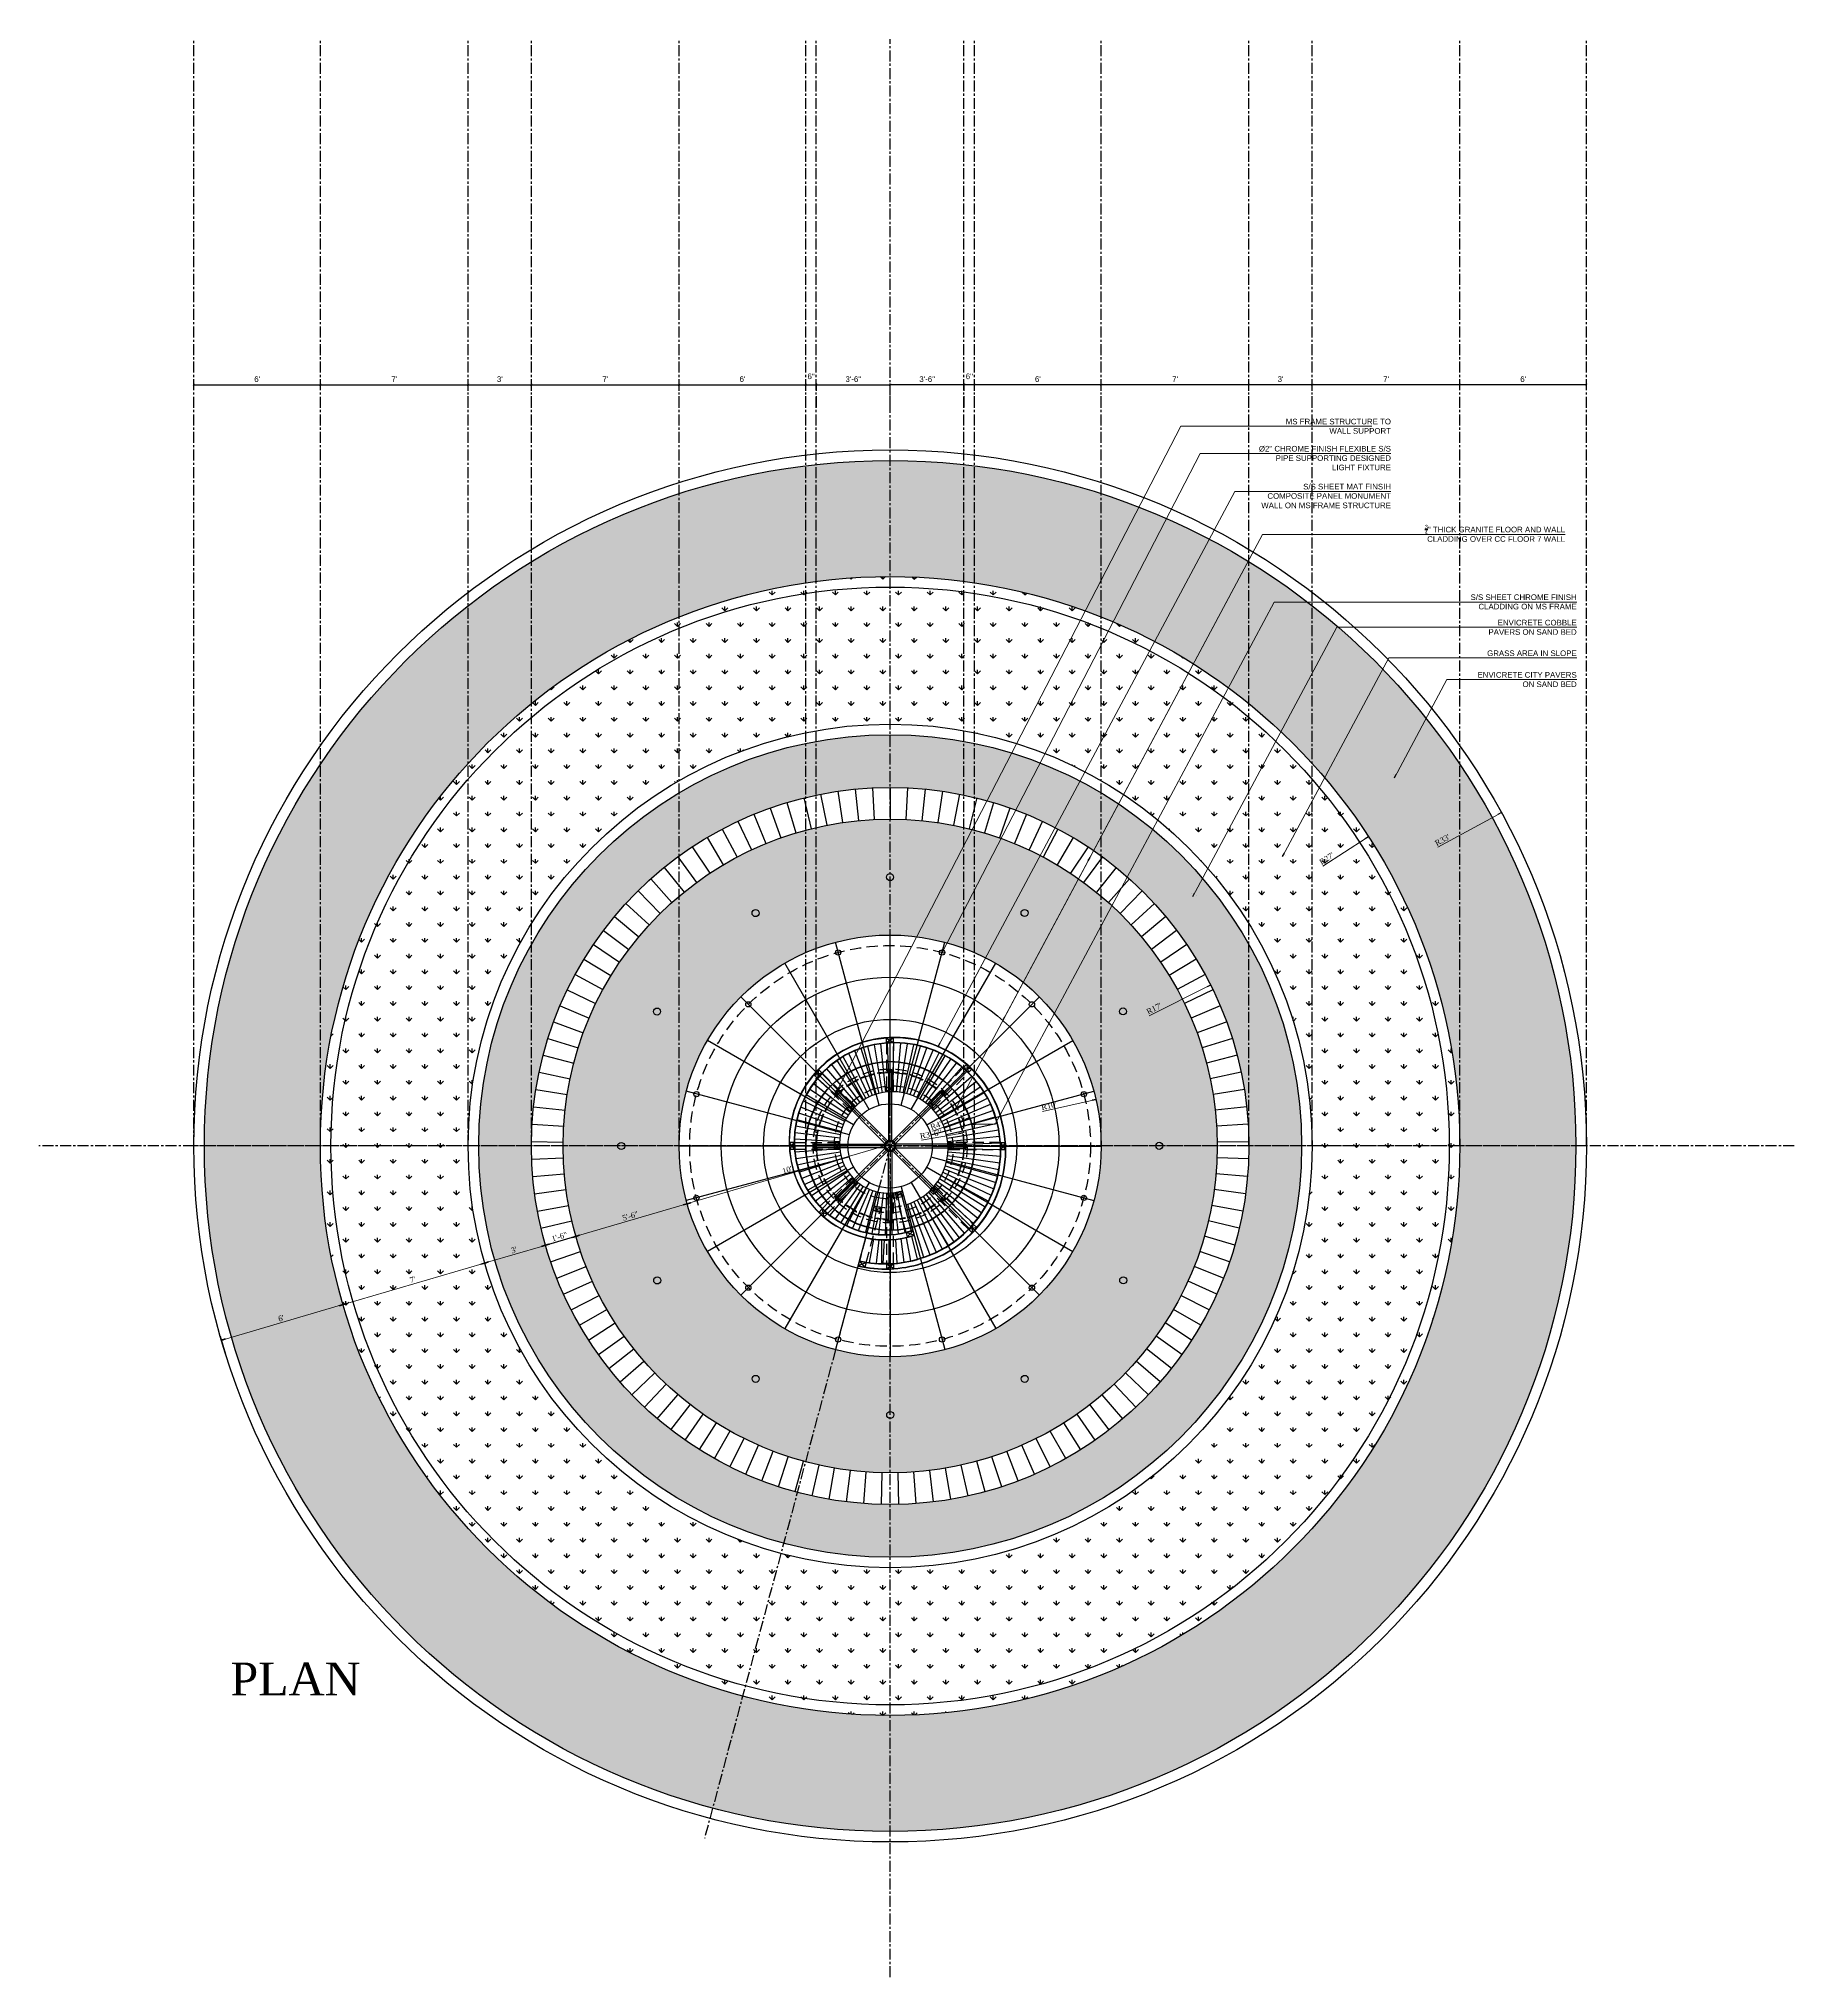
# Model space of a CAD drawing. Header units: inches. Extents: x 50027 to 54188, y -4291 to 1318.
# Drawn here: x 51325 to 52324, y -1514 to -411 of the extents above; entities that cross this region are included whole.
import ezdxf

# ---------------------------------------------------------------- set-up
doc = ezdxf.new("R2010")
doc.units = ezdxf.units.IN
for name, pattern in [('CENTER', [2, 1.25, -0.25, 0.25, -0.25]), ('HIDDEN', [9.525, 6.35, -3.175]), ('HIDDEN2', [4.7625, 3.175, -1.5875])]:
    doc.linetypes.add(name, pattern=pattern)
for name, color, linetype, lineweight in [('05--TEXT-3', 3, 'Continuous', 35), ('06--LINE-4', 4, 'Continuous', 40), ('07--DIM-2', 2, 'Continuous', 25)]:
    doc.layers.add(name, color=color, linetype=linetype, lineweight=lineweight)
for name, color, linetype in [('06--LINE-1 HID', 2, 'HIDDEN'), ('06--LINE-2', 2, 'Continuous'), ('06--LINE-3', 3, 'Continuous'), ('F--BLOCKWALL-1', 2, 'Continuous'), ('pavers', 6, 'Continuous'), ('ROAD CL', 251, 'CENTER'), ('WALL HATCH EXIST', 253, 'Continuous'), ('water hatch', 121, 'Continuous')]:
    doc.layers.add(name, color=color, linetype=linetype)
doc.styles.add('3-16', font='arial.ttf')
doc.styles.add('STYLE2', font='times.ttf')
doc.styles.add('TIME NEW', font='times.ttf')
doc.dimstyles.new('3-8 LEADER', dxfattribs={"dimscale": 0.4, "dimtxt": 8, "dimasz": 4, "dimexe": 6, "dimexo": 6, "dimgap": 0, "dimtad": 0, "dimdec": 0, "dimzin": 12, "dimdsep": 46, "dimlunit": 4, "dimtxsty": 'TIME NEW', "dimblk": 'DIM AERO', "dimcen": 0, "dimdle": 20, "dimclrd": 1, "dimclre": 9, "dimclrt": 2, "dimadec": 0, "dimazin": 0, "dimtfac": 1, "dimtdec": 0, "dimtofl": 0, "dimtmove": 1, "dimatfit": 3, "dimldrblk": 'DIM AERO', "dimfxl": 1, "dimtvp": 0.75, "dimtolj": 1, "dimtzin": 12, "dimlwd": 18, "dimlwe": 18, "dimarcsym": 1})
doc.dimstyles.new('Copy of 3-8', dxfattribs={"dimscale": 0.4, "dimtxt": 8, "dimasz": 3, "dimexe": 2, "dimexo": 2, "dimgap": 4, "dimtad": 1, "dimdec": 4, "dimzin": 0, "dimdsep": 46, "dimlunit": 4, "dimtxsty": '3-16', "dimblk": 'ARCHTICK', "dimcen": 12, "dimclrd": 1, "dimclre": 252, "dimclrt": 2, "dimadec": 3, "dimazin": 0, "dimtfac": 1, "dimtdec": 4, "dimtofl": 0, "dimtmove": 2, "dimatfit": 3, "dimldrblk": 'AERO', "dimfxl": 0.18, "dimtolj": 1, "dimtzin": 0, "dimarcsym": 1})

# ---------------------------------------------------------------- blocks, each defined once
blk = doc.blocks.new('*U13')
at = {"layer": '06--LINE-3'}
blk.add_circle((0, 0), 1.5, dxfattribs=at)
blk = doc.blocks.new('*U14')
at = {"color": 0, "linetype": 'ByBlock', "lineweight": -2, "transparency": 16777216}
for p, rotation in [((51780, -930.8), 210), ((51839.1, -930.8), 180), ((51728.9, -960.3), 240), ((51890.2, -960.3), 150), ((51699.4, -1011.4), 269.9999999999999), ((51919.7, -1011.4), 120), ((51699.4, -1070.4), 299.9999999999999), ((51919.7, -1070.4), 90), ((51728.9, -1121.5), 330.0000000000001), ((51890.2, -1121.5), 59.99999999999999), ((51839.1, -1151), 30.00000000000001)]:
    blk.add_blockref('*U13', p, dxfattribs=dict(at, rotation=rotation))
blk.add_blockref('*U13', (51780, -1151), dxfattribs=at)
blk = doc.blocks.new('*U15')
at = {"layer": 'WALL HATCH EXIST'}
blk.add_line((204, 186), (186, 186), dxfattribs=at)
blk = doc.blocks.new('*U16')
at = {"color": 0, "linetype": 'ByBlock', "lineweight": -2, "transparency": 16777216}
for p, rotation in [((51994.7, -1022.8), 95.58139534883705), ((51995.3, -1031.8), 92.79069767441852), ((51995.6, -1040.9), 90), ((51995.3, -1049.9), 87.20930232556172), ((51994.7, -1059), 84.4186046511432), ((51984.8, -978.7), 109.5348837209295), ((51987.7, -987.3), 106.744186046511), ((51990.1, -996), 103.9534883720925), ((51992, -1004.9), 101.1627906976741), ((51993.6, -1013.8), 98.37209302325573), ((51993.6, -1068), 81.62790697672455), ((51992, -1076.9), 78.83720930230602), ((51990.1, -1085.7), 76.0465116278875), ((51987.7, -1094.5), 73.25581395346899), ((51984.8, -1103.1), 70.46511627905046), ((51978, -961.9), 115.1162790697664), ((51981.6, -970.2), 112.3255813953479), ((51981.6, -1111.5), 67.67441860463195), ((51978, -1119.8), 64.88372093021341), ((51964.7, -938.2), 123.4883720930219), ((51969.5, -945.9), 120.6976744186035), ((51973.9, -953.8), 117.906976744185), ((51973.9, -1127.9), 62.0930232557949), ((51969.5, -1135.8), 59.30232558137651), ((51964.7, -1143.5), 56.511627906958), ((51959.5, -930.8), 126.2790697674401), ((51959.5, -1150.9), 53.7209302325396), ((51948.1, -916.7), 131.8604651162775), ((51954, -923.6), 129.0697674418588), ((51954, -1158.1), 50.93023255812121), ((51948.1, -1165), 48.13953488370282), ((51935.4, -903.9), 137.4418604651146), ((51941.9, -910.2), 134.6511627906961), ((51941.9, -1171.6), 45.3488372092843), ((51935.4, -1177.9), 42.55813953486577), ((51928.5, -897.9), 140.2325581395329), ((51928.5, -1183.8), 39.76744186044725), ((51914.1, -887), 145.8139534883695), ((51921.4, -892.3), 143.0232558139511), ((51921.4, -1189.5), 36.97674418602872), ((51914.1, -1194.7), 34.18604651161046), ((51906.4, -882.1), 148.604651162788), ((51906.4, -1199.6), 31.39534883719194), ((51898.6, -877.6), 151.3953488372065), ((51898.6, -1204.2), 28.60465116277344), ((51890.5, -873.4), 154.1860465116251), ((51890.5, -1208.3), 25.81395348835503), ((51873.9, -866.3), 159.7674418604621), ((51882.3, -869.7), 156.9767441860436), ((51882.3, -1212.1), 23.02325581393653), ((51873.9, -1215.4), 20.23255813951798), ((51865.3, -863.4), 162.5581395348804), ((51865.3, -1218.3), 17.44186046509944), ((51856.6, -860.9), 165.3488372092988), ((51856.6, -1220.8), 14.65116279068109), ((51847.8, -858.8), 168.1395348837174), ((51847.8, -1222.9), 11.86046511626255), ((51838.9, -857.2), 170.9302325581359), ((51838.9, -1224.5), 9.069767441844125), ((51829.9, -856), 173.7209302325544), ((51829.9, -1225.8), 6.279069767425932), ((51820.9, -855.2), 176.5116279069728), ((51820.9, -1226.5), 3.488372093007519), ((51811.8, -854.9), 179.3023255813908), ((51802.8, -855), 182.093023255809), ((51802.8, -1226.7), 357.9069767441711), ((51811.8, -1226.9), 0.6976744185883501), ((51793.7, -855.5), 184.8837209302276), ((51793.7, -1226.2), 355.1162790697526), ((51784.7, -856.5), 187.674418604646), ((51784.7, -1225.2), 352.3255813953342), ((51775.8, -858), 190.4651162790646), ((51775.8, -1223.8), 349.534883720916), ((51766.9, -859.8), 193.2558139534832), ((51766.9, -1221.9), 346.7441860464977), ((51758.1, -862.1), 196.0465116279017), ((51749.5, -864.8), 198.8372093023199), ((51749.5, -1216.9), 341.1627906976613), ((51758.1, -1219.6), 343.9534883720796), ((51741, -868), 201.6279069767384), ((51741, -1213.8), 338.3720930232428), ((51732.7, -871.5), 204.4186046511568), ((51732.7, -1210.2), 335.5813953488243), ((51724.5, -875.5), 207.2093023255754), ((51716.6, -879.8), 209.9999999999939), ((51716.6, -1202), 329.9999999999872), ((51724.5, -1206.3), 332.7906976744058), ((51708.8, -884.5), 212.7906976744124), ((51708.8, -1197.2), 327.2093023255687), ((51701.3, -889.6), 215.5813953488308), ((51694.1, -895), 218.3720930232492), ((51694.1, -1186.7), 321.6279069767317), ((51701.3, -1192.1), 324.4186046511502), ((51687.1, -900.8), 221.1627906976677), ((51687.1, -1180.9), 318.8372093023135), ((51680.5, -907), 223.9534883720864), ((51674.1, -913.4), 226.7441860465048), ((51674.1, -1168.3), 313.2558139534764), ((51680.5, -1174.8), 316.046511627895), ((51668, -920.2), 229.5348837209233), ((51662.3, -927.2), 232.3255813953418), ((51662.3, -1154.5), 307.6744186046394), ((51668, -1161.6), 310.4651162790578), ((51657, -934.5), 235.1162790697603), ((51652, -942), 237.9069767441789), ((51652, -1139.7), 302.0930232558022), ((51657, -1147.2), 304.8837209302207), ((51647.4, -949.8), 240.6976744185974), ((51643.1, -957.8), 243.4883720930158), ((51639.3, -966), 246.2790697674339), ((51639.3, -1115.7), 293.7209302325472), ((51643.1, -1123.9), 296.5116279069655), ((51647.4, -1131.9), 299.3023255813838), ((51635.8, -974.4), 249.0697674418521), ((51632.8, -983), 251.8604651162707), ((51630.2, -991.6), 254.6511627906891), ((51628, -1000.4), 257.4418604651075), ((51626.2, -1009.3), 260.2325581395261), ((51626.2, -1072.4), 279.7674418604545), ((51628, -1081.3), 282.5581395348731), ((51630.2, -1090.1), 285.3488372092916), ((51632.8, -1098.8), 288.1395348837101), ((51635.8, -1107.3), 290.9302325581286), ((51624.9, -1018.3), 263.0232558139446), ((51624, -1027.3), 265.8139534883629), ((51623.6, -1036.3), 268.6046511627812), ((51623.6, -1045.4), 271.3953488371994), ((51624, -1054.4), 274.1860465116176), ((51624.9, -1063.5), 276.976744186036)]:
    blk.add_blockref('*U15', p, dxfattribs=dict(at, rotation=rotation))
blk = doc.blocks.new('_ArchTick')
at = {"color": 0, "const_width": 0.15}
blk.add_lwpolyline([(-0.5, -0.5), (0.5, 0.5)], dxfattribs=at)
blk = doc.blocks.new('*D89')
at = {"layer": '07--DIM-2', "color": 252, "linetype": 'HIDDEN', "lineweight": -2, "transparency": 16777216}
for p, q in [((51413.6, -609.2), (51413.6, -607)), ((51485.6, -609.2), (51485.6, -607))]:
    blk.add_line(p, q, dxfattribs=at)
at = {"layer": '07--DIM-2', "color": 1, "lineweight": -2, "transparency": 16777216}
blk.add_line((51413.6, -607.8), (51485.6, -607.8), dxfattribs=at)
at = {"layer": 'Defpoints', "color": 0, "transparency": 16777216}
for p in [(51413.6, -610), (51485.6, -607.8), (51485.6, -610)]:
    blk.add_point(p, dxfattribs=at)
at = {"layer": '07--DIM-2', "color": 1, "lineweight": -2, "transparency": 16777216, "xscale": 1.2, "yscale": 1.2, "zscale": 1.2, "rotation": 180}
blk.add_blockref('_ArchTick', (51413.6, -607.8), dxfattribs=at)
at = {"layer": '07--DIM-2', "color": 1, "lineweight": -2, "transparency": 16777216, "xscale": 1.2, "yscale": 1.2, "zscale": 1.2}
blk.add_blockref('_ArchTick', (51485.6, -607.8), dxfattribs=at)
at = {"layer": '07--DIM-2', "color": 2, "transparency": 16777216, "insert": (51449.6, -604.6), "char_height": 3.2, "attachment_point": 5, "style": '3-16'}
blk.add_mtext("\\A1;6'", dxfattribs=at)
blk = doc.blocks.new('AERO')
blk.add_line((0, 0), (-1, 0))
blk.add_lwpolyline([(-0.71, 0.71), (0, 0), (-0.71, -0.71)])
blk = doc.blocks.new('*D90')
at = {"layer": '07--DIM-2', "color": 252, "linetype": 'HIDDEN', "lineweight": -2, "transparency": 16777216}
for p, q in [((51485.6, -609.2), (51485.6, -607)), ((51569.6, -620.7), (51569.6, -607))]:
    blk.add_line(p, q, dxfattribs=at)
at = {"layer": '07--DIM-2', "color": 1, "lineweight": -2, "transparency": 16777216}
blk.add_line((51485.6, -607.8), (51569.6, -607.8), dxfattribs=at)
at = {"layer": 'Defpoints', "color": 0, "transparency": 16777216}
for p in [(51485.6, -610), (51569.6, -607.8), (51569.6, -621.5)]:
    blk.add_point(p, dxfattribs=at)
at = {"layer": '07--DIM-2', "color": 1, "lineweight": -2, "transparency": 16777216, "xscale": 1.2, "yscale": 1.2, "zscale": 1.2, "rotation": 180}
blk.add_blockref('_ArchTick', (51485.6, -607.8), dxfattribs=at)
at = {"layer": '07--DIM-2', "color": 1, "lineweight": -2, "transparency": 16777216, "xscale": 1.2, "yscale": 1.2, "zscale": 1.2}
blk.add_blockref('_ArchTick', (51569.6, -607.8), dxfattribs=at)
at = {"layer": '07--DIM-2', "color": 2, "transparency": 16777216, "insert": (51527.6, -604.6), "char_height": 3.2, "attachment_point": 5, "style": '3-16'}
blk.add_mtext("\\A1;7'", dxfattribs=at)
blk = doc.blocks.new('*D91')
at = {"layer": '07--DIM-2', "color": 252, "linetype": 'HIDDEN', "lineweight": -2, "transparency": 16777216}
for p, q in [((51569.6, -620.7), (51569.6, -607)), ((51605.6, -620.7), (51605.6, -607))]:
    blk.add_line(p, q, dxfattribs=at)
at = {"layer": '07--DIM-2', "color": 1, "lineweight": -2, "transparency": 16777216}
blk.add_line((51569.6, -607.8), (51605.6, -607.8), dxfattribs=at)
at = {"layer": 'Defpoints', "color": 0, "transparency": 16777216}
for p in [(51605.6, -607.8), (51569.6, -621.5), (51605.6, -621.5)]:
    blk.add_point(p, dxfattribs=at)
at = {"layer": '07--DIM-2', "color": 1, "lineweight": -2, "transparency": 16777216, "xscale": 1.2, "yscale": 1.2, "zscale": 1.2, "rotation": 180}
blk.add_blockref('_ArchTick', (51569.6, -607.8), dxfattribs=at)
at = {"layer": '07--DIM-2', "color": 1, "lineweight": -2, "transparency": 16777216, "xscale": 1.2, "yscale": 1.2, "zscale": 1.2}
blk.add_blockref('_ArchTick', (51605.6, -607.8), dxfattribs=at)
at = {"layer": '07--DIM-2', "color": 2, "transparency": 16777216, "insert": (51587.6, -604.6), "char_height": 3.2, "attachment_point": 5, "style": '3-16'}
blk.add_mtext("\\A1;3'", dxfattribs=at)
blk = doc.blocks.new('*D92')
at = {"layer": '07--DIM-2', "color": 252, "linetype": 'HIDDEN', "lineweight": -2, "transparency": 16777216}
for p, q in [((51605.6, -620.7), (51605.6, -607)), ((51689.6, -620.7), (51689.6, -607))]:
    blk.add_line(p, q, dxfattribs=at)
at = {"layer": '07--DIM-2', "color": 1, "lineweight": -2, "transparency": 16777216}
blk.add_line((51605.6, -607.8), (51689.6, -607.8), dxfattribs=at)
at = {"layer": 'Defpoints', "color": 0, "transparency": 16777216}
for p in [(51689.6, -607.8), (51605.6, -621.5), (51689.6, -621.5)]:
    blk.add_point(p, dxfattribs=at)
at = {"layer": '07--DIM-2', "color": 1, "lineweight": -2, "transparency": 16777216, "xscale": 1.2, "yscale": 1.2, "zscale": 1.2, "rotation": 180}
blk.add_blockref('_ArchTick', (51605.6, -607.8), dxfattribs=at)
at = {"layer": '07--DIM-2', "color": 1, "lineweight": -2, "transparency": 16777216, "xscale": 1.2, "yscale": 1.2, "zscale": 1.2}
blk.add_blockref('_ArchTick', (51689.6, -607.8), dxfattribs=at)
at = {"layer": '07--DIM-2', "color": 2, "transparency": 16777216, "insert": (51647.6, -604.6), "char_height": 3.2, "attachment_point": 5, "style": '3-16'}
blk.add_mtext("\\A1;7'", dxfattribs=at)
blk = doc.blocks.new('*D93')
at = {"layer": '07--DIM-2', "color": 252, "linetype": 'HIDDEN', "lineweight": -2, "transparency": 16777216}
for p, q in [((51689.6, -620.7), (51689.6, -607)), ((51761.6, -620.7), (51761.6, -607))]:
    blk.add_line(p, q, dxfattribs=at)
at = {"layer": '07--DIM-2', "color": 1, "lineweight": -2, "transparency": 16777216}
blk.add_line((51689.6, -607.8), (51761.6, -607.8), dxfattribs=at)
at = {"layer": 'Defpoints', "color": 0, "transparency": 16777216}
for p in [(51761.6, -607.8), (51689.6, -621.5), (51761.6, -621.5)]:
    blk.add_point(p, dxfattribs=at)
at = {"layer": '07--DIM-2', "color": 1, "lineweight": -2, "transparency": 16777216, "xscale": 1.2, "yscale": 1.2, "zscale": 1.2, "rotation": 180}
blk.add_blockref('_ArchTick', (51689.6, -607.8), dxfattribs=at)
at = {"layer": '07--DIM-2', "color": 1, "lineweight": -2, "transparency": 16777216, "xscale": 1.2, "yscale": 1.2, "zscale": 1.2}
blk.add_blockref('_ArchTick', (51761.6, -607.8), dxfattribs=at)
at = {"layer": '07--DIM-2', "color": 2, "transparency": 16777216, "insert": (51725.6, -604.6), "char_height": 3.2, "attachment_point": 5, "style": '3-16'}
blk.add_mtext("\\A1;6'", dxfattribs=at)
blk = doc.blocks.new('*D80')
at = {"layer": '07--DIM-2', "color": 252, "linetype": 'HIDDEN', "lineweight": -2, "transparency": 16777216}
for p, q in [((51761.6, -620.7), (51761.6, -607)), ((51767.6, -620.7), (51767.6, -607))]:
    blk.add_line(p, q, dxfattribs=at)
at = {"layer": '07--DIM-2', "color": 1, "lineweight": -2, "transparency": 16777216}
blk.add_line((51761.6, -607.8), (51767.6, -607.8), dxfattribs=at)
at = {"layer": 'Defpoints', "color": 0, "transparency": 16777216}
for p in [(51767.6, -607.8), (51761.6, -621.5), (51767.6, -621.5)]:
    blk.add_point(p, dxfattribs=at)
at = {"layer": '07--DIM-2', "color": 1, "lineweight": -2, "transparency": 16777216, "xscale": 1.2, "yscale": 1.2, "zscale": 1.2, "rotation": 180}
blk.add_blockref('_ArchTick', (51761.6, -607.8), dxfattribs=at)
at = {"layer": '07--DIM-2', "color": 1, "lineweight": -2, "transparency": 16777216, "xscale": 1.2, "yscale": 1.2, "zscale": 1.2}
blk.add_blockref('_ArchTick', (51767.6, -607.8), dxfattribs=at)
at = {"layer": '07--DIM-2', "color": 2, "transparency": 16777216, "insert": (51764.6, -603), "char_height": 3.2, "attachment_point": 5, "style": '3-16'}
blk.add_mtext('\\A1;6"', dxfattribs=at)
blk = doc.blocks.new('*D81')
at = {"layer": '07--DIM-2', "color": 252, "linetype": 'HIDDEN', "lineweight": -2, "transparency": 16777216}
for p, q in [((51767.6, -620.7), (51767.6, -607)), ((51809.6, -620.7), (51809.6, -607))]:
    blk.add_line(p, q, dxfattribs=at)
at = {"layer": '07--DIM-2', "color": 1, "lineweight": -2, "transparency": 16777216}
blk.add_line((51767.6, -607.8), (51809.6, -607.8), dxfattribs=at)
at = {"layer": 'Defpoints', "color": 0, "transparency": 16777216}
for p in [(51809.6, -607.8), (51767.6, -621.5), (51809.6, -621.5)]:
    blk.add_point(p, dxfattribs=at)
at = {"layer": '07--DIM-2', "color": 1, "lineweight": -2, "transparency": 16777216, "xscale": 1.2, "yscale": 1.2, "zscale": 1.2, "rotation": 180}
blk.add_blockref('_ArchTick', (51767.6, -607.8), dxfattribs=at)
at = {"layer": '07--DIM-2', "color": 1, "lineweight": -2, "transparency": 16777216, "xscale": 1.2, "yscale": 1.2, "zscale": 1.2}
blk.add_blockref('_ArchTick', (51809.6, -607.8), dxfattribs=at)
at = {"layer": '07--DIM-2', "color": 2, "transparency": 16777216, "insert": (51788.6, -604.6), "char_height": 3.2, "attachment_point": 5, "style": '3-16'}
blk.add_mtext('\\A1;3\'-6"', dxfattribs=at)
blk = doc.blocks.new('*D82')
at = {"layer": '07--DIM-2', "color": 252, "linetype": 'HIDDEN', "lineweight": -2, "transparency": 16777216}
for p, q in [((52133.6, -609.2), (52133.6, -607)), ((52205.6, -609.2), (52205.6, -607))]:
    blk.add_line(p, q, dxfattribs=at)
at = {"layer": '07--DIM-2', "color": 1, "lineweight": -2, "transparency": 16777216}
blk.add_line((52205.6, -607.8), (52133.6, -607.8), dxfattribs=at)
at = {"layer": 'Defpoints', "color": 0, "transparency": 16777216}
for p in [(52133.6, -607.8), (52133.6, -610), (52205.6, -610)]:
    blk.add_point(p, dxfattribs=at)
at = {"layer": '07--DIM-2', "color": 1, "lineweight": -2, "transparency": 16777216, "xscale": 1.2, "yscale": 1.2, "zscale": 1.2, "rotation": 180}
blk.add_blockref('_ArchTick', (52133.6, -607.8), dxfattribs=at)
at = {"layer": '07--DIM-2', "color": 1, "lineweight": -2, "transparency": 16777216, "xscale": 1.2, "yscale": 1.2, "zscale": 1.2}
blk.add_blockref('_ArchTick', (52205.6, -607.8), dxfattribs=at)
at = {"layer": '07--DIM-2', "color": 2, "transparency": 16777216, "insert": (52169.6, -604.6), "char_height": 3.2, "attachment_point": 5, "style": '3-16'}
blk.add_mtext("\\A1;6'", dxfattribs=at)
blk = doc.blocks.new('*D83')
at = {"layer": '07--DIM-2', "color": 252, "linetype": 'HIDDEN', "lineweight": -2, "transparency": 16777216}
for p, q in [((52049.6, -620.7), (52049.6, -607)), ((52133.6, -609.2), (52133.6, -607))]:
    blk.add_line(p, q, dxfattribs=at)
at = {"layer": '07--DIM-2', "color": 1, "lineweight": -2, "transparency": 16777216}
blk.add_line((52133.6, -607.8), (52049.6, -607.8), dxfattribs=at)
at = {"layer": 'Defpoints', "color": 0, "transparency": 16777216}
for p in [(52049.6, -607.8), (52133.6, -610), (52049.6, -621.5)]:
    blk.add_point(p, dxfattribs=at)
at = {"layer": '07--DIM-2', "color": 1, "lineweight": -2, "transparency": 16777216, "xscale": 1.2, "yscale": 1.2, "zscale": 1.2, "rotation": 180}
blk.add_blockref('_ArchTick', (52049.6, -607.8), dxfattribs=at)
at = {"layer": '07--DIM-2', "color": 1, "lineweight": -2, "transparency": 16777216, "xscale": 1.2, "yscale": 1.2, "zscale": 1.2}
blk.add_blockref('_ArchTick', (52133.6, -607.8), dxfattribs=at)
at = {"layer": '07--DIM-2', "color": 2, "transparency": 16777216, "insert": (52091.6, -604.6), "char_height": 3.2, "attachment_point": 5, "style": '3-16'}
blk.add_mtext("\\A1;7'", dxfattribs=at)
blk = doc.blocks.new('*D84')
at = {"layer": '07--DIM-2', "color": 252, "linetype": 'HIDDEN', "lineweight": -2, "transparency": 16777216}
for p, q in [((52013.6, -620.7), (52013.6, -607)), ((52049.6, -620.7), (52049.6, -607))]:
    blk.add_line(p, q, dxfattribs=at)
at = {"layer": '07--DIM-2', "color": 1, "lineweight": -2, "transparency": 16777216}
blk.add_line((52049.6, -607.8), (52013.6, -607.8), dxfattribs=at)
at = {"layer": 'Defpoints', "color": 0, "transparency": 16777216}
for p in [(52013.6, -607.8), (52013.6, -621.5), (52049.6, -621.5)]:
    blk.add_point(p, dxfattribs=at)
at = {"layer": '07--DIM-2', "color": 1, "lineweight": -2, "transparency": 16777216, "xscale": 1.2, "yscale": 1.2, "zscale": 1.2, "rotation": 180}
blk.add_blockref('_ArchTick', (52013.6, -607.8), dxfattribs=at)
at = {"layer": '07--DIM-2', "color": 1, "lineweight": -2, "transparency": 16777216, "xscale": 1.2, "yscale": 1.2, "zscale": 1.2}
blk.add_blockref('_ArchTick', (52049.6, -607.8), dxfattribs=at)
at = {"layer": '07--DIM-2', "color": 2, "transparency": 16777216, "insert": (52031.6, -604.6), "char_height": 3.2, "attachment_point": 5, "style": '3-16'}
blk.add_mtext("\\A1;3'", dxfattribs=at)
blk = doc.blocks.new('*D85')
at = {"layer": '07--DIM-2', "color": 252, "linetype": 'HIDDEN', "lineweight": -2, "transparency": 16777216}
for p, q in [((51929.6, -620.7), (51929.6, -607)), ((52013.6, -620.7), (52013.6, -607))]:
    blk.add_line(p, q, dxfattribs=at)
at = {"layer": '07--DIM-2', "color": 1, "lineweight": -2, "transparency": 16777216}
blk.add_line((52013.6, -607.8), (51929.6, -607.8), dxfattribs=at)
at = {"layer": 'Defpoints', "color": 0, "transparency": 16777216}
for p in [(51929.6, -607.8), (51929.6, -621.5), (52013.6, -621.5)]:
    blk.add_point(p, dxfattribs=at)
at = {"layer": '07--DIM-2', "color": 1, "lineweight": -2, "transparency": 16777216, "xscale": 1.2, "yscale": 1.2, "zscale": 1.2, "rotation": 180}
blk.add_blockref('_ArchTick', (51929.6, -607.8), dxfattribs=at)
at = {"layer": '07--DIM-2', "color": 1, "lineweight": -2, "transparency": 16777216, "xscale": 1.2, "yscale": 1.2, "zscale": 1.2}
blk.add_blockref('_ArchTick', (52013.6, -607.8), dxfattribs=at)
at = {"layer": '07--DIM-2', "color": 2, "transparency": 16777216, "insert": (51971.6, -604.6), "char_height": 3.2, "attachment_point": 5, "style": '3-16'}
blk.add_mtext("\\A1;7'", dxfattribs=at)
blk = doc.blocks.new('*D86')
at = {"layer": '07--DIM-2', "color": 252, "linetype": 'HIDDEN', "lineweight": -2, "transparency": 16777216}
for p, q in [((51857.6, -620.7), (51857.6, -607)), ((51929.6, -620.7), (51929.6, -607))]:
    blk.add_line(p, q, dxfattribs=at)
at = {"layer": '07--DIM-2', "color": 1, "lineweight": -2, "transparency": 16777216}
blk.add_line((51929.6, -607.8), (51857.6, -607.8), dxfattribs=at)
at = {"layer": 'Defpoints', "color": 0, "transparency": 16777216}
for p in [(51857.6, -607.8), (51857.6, -621.5), (51929.6, -621.5)]:
    blk.add_point(p, dxfattribs=at)
at = {"layer": '07--DIM-2', "color": 1, "lineweight": -2, "transparency": 16777216, "xscale": 1.2, "yscale": 1.2, "zscale": 1.2, "rotation": 180}
blk.add_blockref('_ArchTick', (51857.6, -607.8), dxfattribs=at)
at = {"layer": '07--DIM-2', "color": 1, "lineweight": -2, "transparency": 16777216, "xscale": 1.2, "yscale": 1.2, "zscale": 1.2}
blk.add_blockref('_ArchTick', (51929.6, -607.8), dxfattribs=at)
at = {"layer": '07--DIM-2', "color": 2, "transparency": 16777216, "insert": (51893.6, -604.6), "char_height": 3.2, "attachment_point": 5, "style": '3-16'}
blk.add_mtext("\\A1;6'", dxfattribs=at)
blk = doc.blocks.new('*D87')
at = {"layer": '07--DIM-2', "color": 252, "linetype": 'HIDDEN', "lineweight": -2, "transparency": 16777216}
for p, q in [((51851.6, -620.7), (51851.6, -607)), ((51857.6, -620.7), (51857.6, -607))]:
    blk.add_line(p, q, dxfattribs=at)
at = {"layer": '07--DIM-2', "color": 1, "lineweight": -2, "transparency": 16777216}
blk.add_line((51857.6, -607.8), (51851.6, -607.8), dxfattribs=at)
at = {"layer": 'Defpoints', "color": 0, "transparency": 16777216}
for p in [(51851.6, -607.8), (51851.6, -621.5), (51857.6, -621.5)]:
    blk.add_point(p, dxfattribs=at)
at = {"layer": '07--DIM-2', "color": 1, "lineweight": -2, "transparency": 16777216, "xscale": 1.2, "yscale": 1.2, "zscale": 1.2, "rotation": 180}
blk.add_blockref('_ArchTick', (51851.6, -607.8), dxfattribs=at)
at = {"layer": '07--DIM-2', "color": 1, "lineweight": -2, "transparency": 16777216, "xscale": 1.2, "yscale": 1.2, "zscale": 1.2}
blk.add_blockref('_ArchTick', (51857.6, -607.8), dxfattribs=at)
at = {"layer": '07--DIM-2', "color": 2, "transparency": 16777216, "insert": (51854.6, -603), "char_height": 3.2, "attachment_point": 5, "style": '3-16'}
blk.add_mtext('\\A1;6"', dxfattribs=at)
blk = doc.blocks.new('*D88')
at = {"layer": '07--DIM-2', "color": 252, "linetype": 'HIDDEN', "lineweight": -2, "transparency": 16777216}
for p, q in [((51809.6, -620.7), (51809.6, -607)), ((51851.6, -620.7), (51851.6, -607))]:
    blk.add_line(p, q, dxfattribs=at)
at = {"layer": '07--DIM-2', "color": 1, "lineweight": -2, "transparency": 16777216}
blk.add_line((51851.6, -607.8), (51809.6, -607.8), dxfattribs=at)
at = {"layer": 'Defpoints', "color": 0, "transparency": 16777216}
for p in [(51809.6, -607.8), (51809.6, -621.5), (51851.6, -621.5)]:
    blk.add_point(p, dxfattribs=at)
at = {"layer": '07--DIM-2', "color": 1, "lineweight": -2, "transparency": 16777216, "xscale": 1.2, "yscale": 1.2, "zscale": 1.2, "rotation": 180}
blk.add_blockref('_ArchTick', (51809.6, -607.8), dxfattribs=at)
at = {"layer": '07--DIM-2', "color": 1, "lineweight": -2, "transparency": 16777216, "xscale": 1.2, "yscale": 1.2, "zscale": 1.2}
blk.add_blockref('_ArchTick', (51851.6, -607.8), dxfattribs=at)
at = {"layer": '07--DIM-2', "color": 2, "transparency": 16777216, "insert": (51830.6, -604.6), "char_height": 3.2, "attachment_point": 5, "style": '3-16'}
blk.add_mtext('\\A1;3\'-6"', dxfattribs=at)
blk = doc.blocks.new('*U122')
at = {"layer": '06--LINE-2', "color": 9}
blk.add_ellipse((0, 0), major_axis=(-1.1, -1.1), ratio=0.705266, start_param=2.300524, end_param=7.124254, dxfattribs=at)
blk = doc.blocks.new('*U123')
at = {"color": 0, "linetype": 'ByBlock', "lineweight": -2, "transparency": 16777216}
for p, rotation in [((26807.5, -496.2), 315.0000000000001), ((26837.5, -508.6), 270.0000000000001), ((26765.1, -538.6), 45.00000000000003), ((26849.9, -538.6), 225.0000000000001), ((26777.5, -568.5), 90.00000000000004), ((26837.5, -568.5), 180), ((26807.5, -581), 135.0000000000001)]:
    blk.add_blockref('*U122', p, dxfattribs=dict(at, rotation=rotation))
blk.add_blockref('*U122', (26777.5, -508.6), dxfattribs=at)
blk = doc.blocks.new('DEGREE MONO plan')
at = {"layer": '06--LINE-1 HID', "color": 1}
blk.add_line((-9.1, -34.1), (-14, -52.3), dxfattribs=at)
for points in [[(-2, 30.9), (2, 31.2), (2, 58.9), (-2, 58.6)], [(21.2, 24), (24.2, 21.4), (44.6, 41.8), (41.6, 44.4)], [(-41.4, 38.6), (-38.8, 41.6), (-19.9, 22.8), (-22.5, 19.7)], [(-54.7, 2), (-29, 2), (-28.8, -2), (-54.4, -2)], [(33, 2), (33.2, -2), (63, -2), (62.8, 2)], [(-21.3, -18.4), (-18.3, -21), (-35.7, -38.5), (-38.7, -35.8)], [(2, -26.8), (-2, -27.1), (-2, -67.2), (2, -67)], [(3, -26.8), (6.9, -25.7), (12.9, -48.2), (9.1, -49.2)], [(22.8, -25.7), (25.5, -22.7), (47.3, -44.6), (44.7, -47.6)], [(-5.3, -35.2), (-9.2, -34.3), (-17.5, -65.5), (-13.6, -66.3)]]:
    blk.add_lwpolyline(points, close=True, dxfattribs=at)
blk.add_lwpolyline([(-9.8, -36.7, 0.58643), (34.4, 9.3, 0.415158), (-8.8, 32.5, 0.412542), (-30.4, -8.3, 0.266748), (-7.7, -29.2, 0.131348), (7.8, -28.4, 0.131348)], format="xyb", dxfattribs=at)
for radius in [43.8, 41.8]:
    blk.add_circle((0, 0), radius, dxfattribs=at)
blk.add_arc((-1.4, -0.7), 34.3, 256.8642, 287.5055, dxfattribs=at)
at = {"layer": '06--LINE-2'}
for points in [[(2, 58.9), (2, 61.6), (-2, 58.6), (-2, 61.3)], [(44.6, 41.8), (46.5, 43.7), (41.6, 44.4), (43.5, 46.4)], [(-38.8, 41.6), (-40.7, 43.5), (-41.4, 38.6), (-43.4, 40.5)], [(2, 31.2), (2, 33.9), (-2, 30.9), (-2, 33.6)], [(-19.9, 22.8), (-21.8, 24.6), (-22.5, 19.7), (-24.5, 21.6)], [(24.2, 21.4), (26.1, 23.3), (21.2, 24), (23.1, 26)], [(-54.7, 2), (-57.4, 2), (-54.4, -2), (-57.1, -2)], [(-29, 2), (-31.8, 2), (-28.8, -2), (-31.5, -2)], [(33.2, -2), (35.9, -2), (33, 2), (35.7, 2)], [(63, -2), (65.7, -2), (62.8, 2), (65.5, 2)], [(-21.3, -18.4), (-23.2, -20.4), (-18.3, -21), (-20.1, -23)], [(-2, -27.1), (-2, -29.8), (2, -26.8), (2, -29.5)], [(3, -26.8), (3.7, -29.4), (6.9, -25.7), (7.5, -28.3)], [(22.8, -25.7), (24.8, -27.6), (25.5, -22.7), (27.4, -24.6)], [(-38.7, -35.8), (-40.6, -37.8), (-35.7, -38.5), (-37.5, -40.4)], [(-9.2, -34.3), (-9.9, -36.9), (-5.3, -35.2), (-6, -37.8)], [(9.1, -49.2), (9.7, -51.9), (12.9, -48.2), (13.5, -50.8)], [(44.7, -47.6), (46.6, -49.4), (47.3, -44.5), (49.3, -46.4)], [(-17.5, -65.4), (-18.2, -68.1), (-13.6, -66.3), (-14.3, -68.9)], [(-2, -67.2), (-2, -69.9), (2, -67), (2, -69.7)]]:
    blk.add_lwpolyline(points, close=True, dxfattribs=at)
at = {"layer": '06--LINE-2', "color": 9}
for points in [[(-1, 42.4), (-1, 2.9, -0.171573), (1, 2.9), (1, 42.4, 0.557898)], [(-30.7, 29.2), (-2.8, 1.3, -0.171573), (-1.3, 2.8), (-29.2, 30.7, 0.557898)], [(29.2, 30.7), (1.3, 2.8, -0.171573), (2.8, 1.3), (30.7, 29.2, 0.557898)], [(-42.4, 1), (-2.9, 1, 0.171573), (-2.9, -1), (-42.4, -1, -0.557898)], [(42.4, 1), (2.9, 1, -0.171573), (2.9, -1), (42.4, -1, 0.557898)], [(-30.7, -29.2), (-2.8, -1.3, 0.171573), (-1.3, -2.8), (-29.2, -30.7, -0.557898)], [(-1, -42.4), (-1, -2.9, 0.171573), (1, -2.9), (1, -42.4, -0.557898)], [(29.2, -30.7), (1.3, -2.8, 0.171573), (2.8, -1.3), (30.7, -29.2, -0.557898)]]:
    blk.add_lwpolyline(points, format="xyb", close=True, dxfattribs=at)
at = {"layer": '06--LINE-3'}
for p, q in [((6.8, -25.5), (13.7, -51)), ((-14, -52.3), (-18.3, -68.3))]:
    blk.add_line(p, q, dxfattribs=at)
for points in [[(-18.3, -68.3, 0.134501), (17.9, -66.9, 0.41605), (62.9, 16.9, 0.415131), (-15.8, 59, 0.412296), (-54.9, -14.7, 0.266447), (-14, -52.3, 0.131225), (13.7, -51)], [(-18.2, -68.1, 0.134507), (17.9, -66.7, 0.416058), (62.7, 16.8, 0.41513), (-15.7, 58.8, 0.412287), (-54.8, -14.7, 0.266436), (-14, -52.1, 0.131265), (13.6, -50.8, 0.131221)], [(-17.5, -65.5, 0.134227), (17.1, -64.1, 0.416176), (60.2, 16, 0.415117), (-14.9, 56.2, 0.412162), (-52.2, -13.9, 0.266282), (-13.4, -49.5, 0.131845), (12.9, -48.2)], [(-17.5, -65.3, 0.134207), (17, -63.9, 0.416185), (60, 16, 0.415115), (-14.9, 56, 0.412152), (-52, -13.8, 0.26627), (-13.3, -49.3, 0.131891), (12.9, -48)], [(9, -33.4, 0.41605), (31.5, 8.4, 0.415131), (-7.9, 29.5, 0.412296), (-27.5, -7.4, 0.266447), (-7, -26.2, 0.131225), (6.8, -25.5)]]:
    blk.add_lwpolyline(points, format="xyb", dxfattribs=at)
blk.add_lwpolyline([(-4.7, -53.5, 0.018478), (-0.7, -53.5), (-0.7, -66.9, -0.015394), (-4.7, -66.9)], format="xyb", close=True, dxfattribs=at)
at = {"layer": '06--LINE-4'}
for radius in [3.1, 2.59]:
    blk.add_circle((0, 0), radius, dxfattribs=at)
at = {"layer": 'ROAD CL', "color": 1, "ltscale": 5}
for q in [(0, 61.7), (45.2, 45.2), (-42.2, 42.2), (-57.4, 0), (-39.2, -39.2), (0, -70), (48.1, -48.1), (65.8, 0)]:
    blk.add_line((0, 0), q, dxfattribs=at)
at = {"layer": 'ROAD CL', "ltscale": 5}
blk.add_line((0, 0), (-105.6, -394.1), dxfattribs=at)
at = {"layer": 'WALL HATCH EXIST', "color": 251}
for p, q in [((-8.3, 29.3), (-16.4, 55.5)), ((-6.3, 29.9), (-12.6, 56.7)), ((-4.4, 30.3), (-8.9, 57.5)), ((-2.4, 30.6), (-5.2, 58.1)), ((-0.4, 30.8), (-1.5, 58.5)), ((1.6, 30.8), (2.2, 58.6)), ((3.6, 30.7), (6, 58.5)), ((5.6, 30.5), (9.8, 58.2)), ((7.5, 30.2), (13.5, 57.6)), ((9.5, 29.7), (17.2, 56.8)), ((11.4, 29.2), (20.8, 55.8)), ((-17.1, 24.7), (-33.1, 46.4)), ((-15.4, 25.9), (-30.1, 48.7)), ((-13.7, 26.9), (-26.8, 50.7)), ((-12, 27.9), (-23.5, 52.6)), ((-10.1, 28.7), (-20, 54.2)), ((13.2, 28.5), (24.4, 54.5)), ((15.1, 27.6), (27.9, 53)), ((16.8, 26.7), (31.3, 51.3)), ((18.5, 25.7), (34.6, 49.4)), ((20.2, 24.5), (37.7, 47.2)), ((21.7, 23.3), (40.8, 44.9)), ((-22.7, 19.1), (-43.6, 35.4)), ((-21.4, 20.6), (-41.3, 38.4)), ((-20.1, 22.1), (-38.8, 41.2)), ((-18.6, 23.5), (-36, 43.9)), ((23.2, 21.9), (43.6, 42.3)), ((24.6, 20.5), (46.3, 39.6)), ((25.9, 19), (48.9, 36.7)), ((27.1, 17.4), (51.2, 33.7)), ((-26.6, 12.1), (-50.8, 22.1)), ((-25.8, 14), (-49.4, 25.6)), ((-24.9, 15.7), (-47.7, 29)), ((-23.9, 17.5), (-45.8, 32.3)), ((28.2, 15.7), (53.4, 30.5)), ((29.2, 14), (55.3, 27.2)), ((30, 12.2), (57, 23.7)), ((-28.3, 6.4), (-53.7, 11.3)), ((-27.8, 8.3), (-53, 14.9)), ((-27.3, 10.3), (-52, 18.6)), ((30.8, 10.3), (58.5, 20.2)), ((31.4, 8.4), (59.8, 16.5)), ((32, 6.5), (60.8, 12.9)), ((-28.7, 2.4), (-54.4, 3.8)), ((-28.7, 0.4), (-54.3, 0.1)), ((-28.5, 4.4), (-54.1, 7.5)), ((32.4, 4.5), (61.6, 9.2)), ((32.7, 2.6), (62.2, 5.5)), ((32.8, 0.6), (62.6, 1.8)), ((-28.6, -1.6), (-54, -3.6)), ((-28.3, -3.6), (-53.5, -7.3)), ((-27.9, -5.5), (-52.8, -11)), ((-27.4, -7.4), (-51.6, -14.9)), ((-26.7, -9.3), (-50.3, -18.5)), ((31.9, -9.3), (61.1, -17.1)), ((32.3, -7.4), (61.8, -13.3)), ((32.6, -5.4), (62.4, -9.6)), ((32.8, -3.4), (62.7, -5.8)), ((32.9, -1.4), (62.7, -2)), ((-25.9, -11.1), (-48.6, -21.9)), ((-25, -12.9), (-46.8, -25.2)), ((-23.9, -14.6), (-44.7, -28.4)), ((-22.7, -16.2), (-42.4, -31.4)), ((-21.4, -17.7), (-39.9, -34.2)), ((-20.1, -19.2), (-37.2, -36.8)), ((-18.6, -20.5), (-34.3, -39.3)), ((-17, -21.7), (-31.3, -41.5)), ((25.9, -21.8), (49.9, -41.1)), ((27, -20.2), (52.1, -38)), ((28.1, -18.5), (54.1, -34.7)), ((29.1, -16.8), (55.9, -31.4)), ((30, -15), (57.5, -27.9)), ((30.7, -13.1), (58.9, -24.4)), ((31.4, -11.3), (60.1, -20.7)), ((-15.3, -22.8), (-28.1, -43.5)), ((-13.5, -23.8), (-24.8, -45.2)), ((-11.7, -24.6), (-21.4, -46.8)), ((-9.9, -25.3), (-17.9, -48)), ((-8, -25.9), (-14.1, -49.1)), ((-6, -26.3), (-10.4, -49.8)), ((-4, -26.6), (-6.7, -50.3)), ((-2, -26.7), (-2.9, -50.4)), ((0, -26.7), (0.9, -50.3)), ((1.9, -26.5), (4.6, -49.9)), ((3.9, -26.2), (8.3, -49.2)), ((5.9, -25.7), (11.9, -48.3)), ((11.6, -32.5), (22.6, -62)), ((13.5, -31.7), (26.2, -60.4)), ((15.3, -30.8), (29.6, -58.6)), ((17, -29.8), (33, -56.7)), ((18.7, -28.7), (36.2, -54.5)), ((20.3, -27.5), (39.2, -52.2)), ((21.8, -26.2), (42.1, -49.6)), ((23.2, -24.8), (44.9, -47)), ((24.6, -23.4), (47.5, -44.1)), ((9.8, -33.2), (19, -63.3)), ((-9.5, -53.1), (-11.9, -66.3)), ((-6.4, -53.4), (-8, -66.7)), ((-3.3, -53.5), (-4.1, -66.9)), ((-0.1, -53.5), (-0.1, -66.6)), ((3, -53.2), (3.8, -66.6)), ((6.1, -52.8), (7.7, -66.1)), ((9.1, -52.2), (11.5, -65.4)), ((12.1, -51.4), (15.3, -64.4))]:
    blk.add_line(p, q, dxfattribs=at)
blk.add_blockref('*U123', (-26807.5, 538.6))
blk = doc.blocks.new('DIM AERO')
at = {"color": 2}
blk.add_line((0, 0), (-1.41, 0), dxfattribs=at)
at = {"color": 2, "const_width": 0.01}
blk.add_lwpolyline([(-1, -1), (0, 0), (-1, 1)], dxfattribs=at)
blk = doc.blocks.new('*D96')
at = {"layer": '07--DIM-2', "color": 1, "lineweight": 18, "transparency": 16777216}
blk.add_line((51956.9, -966.8), (51990.4, -950), dxfattribs=at)
at = {"layer": 'Defpoints', "color": 0, "transparency": 16777216}
for p in [(51991.8, -949.3), (51809.6, -1040.9)]:
    blk.add_point(p, dxfattribs=at)
at = {"layer": '07--DIM-2', "color": 1, "lineweight": 18, "transparency": 16777216, "xscale": 1.6, "yscale": 1.6, "zscale": 1.6, "rotation": 26.67738784376039}
blk.add_blockref('DIM AERO', (51991.8, -949.3), dxfattribs=at)
at = {"layer": '07--DIM-2', "color": 2, "transparency": 16777216, "insert": (51959.6, -962.7), "char_height": 3.2, "attachment_point": 5, "rotation": 26.6774, "style": 'TIME NEW'}
blk.add_mtext("\\A1;R17'", dxfattribs=at)
blk = doc.blocks.new('*D97')
at = {"layer": '07--DIM-2', "color": 1, "lineweight": 18, "transparency": 16777216}
blk.add_line((52055.6, -881.7), (52080.2, -865.7), dxfattribs=at)
at = {"layer": 'Defpoints', "color": 0, "transparency": 16777216}
for p in [(52081.6, -864.9), (51809.6, -1040.9)]:
    blk.add_point(p, dxfattribs=at)
at = {"layer": '07--DIM-2', "color": 1, "lineweight": 18, "transparency": 16777216, "xscale": 1.6, "yscale": 1.6, "zscale": 1.6, "rotation": 32.90429862186779}
blk.add_blockref('DIM AERO', (52081.6, -864.9), dxfattribs=at)
at = {"layer": '07--DIM-2', "color": 2, "transparency": 16777216, "insert": (52057.8, -877.3), "char_height": 3.2, "attachment_point": 5, "rotation": 32.9043, "style": 'TIME NEW'}
blk.add_mtext("\\A1;R27'", dxfattribs=at)
blk = doc.blocks.new('*D98')
at = {"layer": '07--DIM-2', "color": 1, "lineweight": 18, "transparency": 16777216}
blk.add_line((52121, -870.9), (52155.8, -852), dxfattribs=at)
at = {"layer": 'Defpoints', "color": 0, "transparency": 16777216}
for p in [(52157.2, -851.2), (51809.6, -1040.9)]:
    blk.add_point(p, dxfattribs=at)
at = {"layer": '07--DIM-2', "color": 1, "lineweight": 18, "transparency": 16777216, "xscale": 1.6, "yscale": 1.6, "zscale": 1.6, "rotation": 28.61433952846588}
blk.add_blockref('DIM AERO', (52157.2, -851.2), dxfattribs=at)
at = {"layer": '07--DIM-2', "color": 2, "transparency": 16777216, "insert": (52123.6, -866.8), "char_height": 3.2, "attachment_point": 5, "rotation": 28.6143, "style": 'TIME NEW'}
blk.add_mtext("\\A1;R33'", dxfattribs=at)
blk = doc.blocks.new('*D108')
at = {"layer": '05--TEXT-3', "color": 1, "lineweight": 18, "transparency": 16777216}
blk.add_line((51807.8, -1040.5), (51695.7, -1073.3), dxfattribs=at)
at = {"layer": '05--TEXT-3', "color": 9, "lineweight": 18, "transparency": 16777216}
for p, q in [((51808.9, -1038.6), (51808.6, -1037.7)), ((51693.7, -1072.3), (51693.5, -1071.5))]:
    blk.add_line(p, q, dxfattribs=at)
at = {"layer": 'Defpoints', "color": 0, "transparency": 16777216}
for p in [(51809.6, -1040.9), (51694.1, -1073.8), (51694.4, -1074.6)]:
    blk.add_point(p, dxfattribs=at)
at = {"layer": '05--TEXT-3', "color": 1, "lineweight": 18, "transparency": 16777216, "xscale": 1.6, "yscale": 1.6, "zscale": 1.6}
for p, rotation in [((51809.3, -1040), 16.32683324370612), ((51694.1, -1073.8), 196.3268332437061)]:
    blk.add_blockref('DIM AERO', p, dxfattribs=dict(at, rotation=rotation))
at = {"layer": '05--TEXT-3', "color": 2, "transparency": 16777216, "insert": (51751, -1054.5), "char_height": 3.2, "attachment_point": 5, "rotation": 16.3268, "style": 'TIME NEW'}
blk.add_mtext("\\A1;10'", dxfattribs=at)
blk = doc.blocks.new('*D109')
at = {"layer": '05--TEXT-3', "color": 1, "lineweight": 18, "transparency": 16777216}
blk.add_line((51692.6, -1074.2), (51632.3, -1091.9), dxfattribs=at)
at = {"layer": '05--TEXT-3', "color": 9, "lineweight": 18, "transparency": 16777216}
for p, q in [((51693.7, -1072.3), (51693.5, -1071.5)), ((51631, -1092.8), (51630.1, -1090))]:
    blk.add_line(p, q, dxfattribs=at)
at = {"layer": 'Defpoints', "color": 0, "transparency": 16777216}
for p in [(51694.4, -1074.6), (51630.8, -1092.3), (51631.6, -1095.1)]:
    blk.add_point(p, dxfattribs=at)
at = {"layer": '05--TEXT-3', "color": 1, "lineweight": 18, "transparency": 16777216, "xscale": 1.6, "yscale": 1.6, "zscale": 1.6}
for p, rotation in [((51694.1, -1073.8), 16.32683324370612), ((51630.8, -1092.3), 196.3268332437061)]:
    blk.add_blockref('DIM AERO', p, dxfattribs=dict(at, rotation=rotation))
at = {"layer": '05--TEXT-3', "color": 2, "transparency": 16777216, "insert": (51661.8, -1080.7), "char_height": 3.2, "attachment_point": 5, "rotation": 16.3268, "style": 'TIME NEW'}
blk.add_mtext('\\A1;5\'-6"', dxfattribs=at)
blk = doc.blocks.new('*D110')
at = {"layer": '05--TEXT-3', "color": 9, "lineweight": 18, "transparency": 16777216}
for p, q in [((51631, -1092.8), (51630.1, -1090)), ((51613.7, -1098), (51612.9, -1095.1))]:
    blk.add_line(p, q, dxfattribs=at)
at = {"layer": '05--TEXT-3', "color": 1, "lineweight": 18, "transparency": 16777216}
blk.add_line((51629.3, -1092.8), (51615.1, -1096.9), dxfattribs=at)
at = {"layer": 'Defpoints', "color": 0, "transparency": 16777216}
for p in [(51613.5, -1097.4), (51614.4, -1100.3), (51631.6, -1095.1)]:
    blk.add_point(p, dxfattribs=at)
at = {"layer": '05--TEXT-3', "color": 1, "lineweight": 18, "transparency": 16777216, "xscale": 1.6, "yscale": 1.6, "zscale": 1.6}
for p, rotation in [((51630.8, -1092.3), 16.32683324370612), ((51613.5, -1097.4), 196.3268332437061)]:
    blk.add_blockref('DIM AERO', p, dxfattribs=dict(at, rotation=rotation))
at = {"layer": '05--TEXT-3', "color": 2, "transparency": 16777216, "insert": (51621.5, -1092.5), "char_height": 3.2, "attachment_point": 5, "rotation": 16.3268, "style": 'TIME NEW'}
blk.add_mtext('\\A1;1\'-6"', dxfattribs=at)
blk = doc.blocks.new('*D111')
at = {"layer": '05--TEXT-3', "color": 1, "lineweight": 18, "transparency": 16777216}
blk.add_line((51577.5, -1107.9), (51499.9, -1130.6), dxfattribs=at)
at = {"layer": '05--TEXT-3', "color": 9, "lineweight": 18, "transparency": 16777216}
for p, q in [((51579.3, -1108.5), (51578.3, -1105.2)), ((51498.9, -1133), (51497.7, -1128.8))]:
    blk.add_line(p, q, dxfattribs=at)
at = {"layer": 'Defpoints', "color": 0, "transparency": 16777216}
for p in [(51580, -1110.8), (51498.4, -1131.1), (51499.6, -1135.3)]:
    blk.add_point(p, dxfattribs=at)
at = {"layer": '05--TEXT-3', "color": 1, "lineweight": 18, "transparency": 16777216, "xscale": 1.6, "yscale": 1.6, "zscale": 1.6}
for p, rotation in [((51579, -1107.5), 16.32683324370612), ((51498.4, -1131.1), 196.3268332437061)]:
    blk.add_blockref('DIM AERO', p, dxfattribs=dict(at, rotation=rotation))
at = {"layer": '05--TEXT-3', "color": 2, "transparency": 16777216, "insert": (51538, -1116.9), "char_height": 3.2, "attachment_point": 5, "rotation": 16.3268, "style": 'TIME NEW'}
blk.add_mtext("\\A1;7'", dxfattribs=at)
blk = doc.blocks.new('*D112')
at = {"layer": '05--TEXT-3', "color": 1, "lineweight": 18, "transparency": 16777216}
blk.add_line((51496.9, -1131.5), (51430.9, -1150.9), dxfattribs=at)
at = {"layer": '05--TEXT-3', "color": 9, "lineweight": 18, "transparency": 16777216}
for p, q in [((51498.9, -1133), (51497.7, -1128.8)), ((51431.7, -1159.3), (51428.7, -1149))]:
    blk.add_line(p, q, dxfattribs=at)
at = {"layer": 'Defpoints', "color": 0, "transparency": 16777216}
for p in [(51499.6, -1135.3), (51429.4, -1151.3), (51432.4, -1161.6)]:
    blk.add_point(p, dxfattribs=at)
at = {"layer": '05--TEXT-3', "color": 1, "lineweight": 18, "transparency": 16777216, "xscale": 1.6, "yscale": 1.6, "zscale": 1.6}
for p, rotation in [((51498.4, -1131.1), 16.32683324370612), ((51429.4, -1151.3), 196.3268332437061)]:
    blk.add_blockref('DIM AERO', p, dxfattribs=dict(at, rotation=rotation))
at = {"layer": '05--TEXT-3', "color": 2, "transparency": 16777216, "insert": (51463.2, -1138.9), "char_height": 3.2, "attachment_point": 5, "rotation": 16.3268, "style": 'TIME NEW'}
blk.add_mtext("\\A1;6'", dxfattribs=at)
blk = doc.blocks.new('*D113')
at = {"layer": '05--TEXT-3', "color": 1, "lineweight": 18, "transparency": 16777216}
blk.add_line((51612, -1097.8), (51580.5, -1107), dxfattribs=at)
at = {"layer": '05--TEXT-3', "color": 9, "lineweight": 18, "transparency": 16777216}
for p, q in [((51613.7, -1098), (51612.9, -1095.1)), ((51578.7, -1106.5), (51578.3, -1105.2))]:
    blk.add_line(p, q, dxfattribs=at)
at = {"layer": 'Defpoints', "color": 0, "transparency": 16777216}
for p in [(51614.4, -1100.3), (51579, -1107.5), (51579.4, -1108.8)]:
    blk.add_point(p, dxfattribs=at)
at = {"layer": '05--TEXT-3', "color": 1, "lineweight": 18, "transparency": 16777216, "xscale": 1.6, "yscale": 1.6, "zscale": 1.6}
for p, rotation in [((51613.5, -1097.4), 16.32683324370612), ((51579, -1107.5), 196.3268332437061)]:
    blk.add_blockref('DIM AERO', p, dxfattribs=dict(at, rotation=rotation))
at = {"layer": '05--TEXT-3', "color": 2, "transparency": 16777216, "insert": (51595.6, -1100.1), "char_height": 3.2, "attachment_point": 5, "rotation": 16.3268, "style": 'TIME NEW'}
blk.add_mtext("\\A1;3'", dxfattribs=at)
blk = doc.blocks.new('*U114')
at = {"layer": 'F--BLOCKWALL-1', "lineweight": -3}
blk.add_circle((0, 0), 2, dxfattribs=at)
blk = doc.blocks.new('*U115')
at = {"layer": '05--TEXT-3', "color": 0, "linetype": 'ByBlock', "lineweight": -2, "transparency": 16777216}
for p, rotation in [((51809.5, -887.9), 269.9999999999998), ((51733, -908.4), 299.9999999999997), ((51886, -908.3), 239.9999999999998), ((51677, -964.4), 329.9999999999998), ((51942, -964.3), 209.9999999999997), ((51962.6, -1040.8), 180), ((51677.1, -1117.4), 29.99999999999996), ((51942.1, -1117.3), 149.9999999999999), ((51733.1, -1173.4), 59.99999999999994), ((51886.1, -1173.4), 119.9999999999999), ((51809.6, -1193.9), 89.99999999999993)]:
    blk.add_blockref('*U114', p, dxfattribs=dict(at, rotation=rotation))
blk.add_blockref('*U114', (51656.6, -1040.9), dxfattribs=at)
blk = doc.blocks.new('*U124')
at = {"layer": 'pavers', "color": 250}
blk.add_line((0, -48), (0, 48), dxfattribs=at)
blk = doc.blocks.new('*U125')
at = {"layer": '05--TEXT-3', "color": 0, "linetype": 'ByBlock', "lineweight": -2, "transparency": 16777216}
for p, rotation in [((51790.9, -971.3), 14.99999999999997), ((51828.2, -971.3), 344.9999999999999), ((51773.6, -978.5), 29.99999999999998), ((51845.6, -978.5), 329.9999999999999), ((51758.6, -990), 45.00000000000001), ((51860.5, -990), 315), ((51747.2, -1004.9), 60.00000000000001), ((51871.9, -1004.9), 299.9999999999999), ((51740, -1022.2), 74.99999999999999), ((51879.1, -1022.2), 285), ((51737.6, -1040.9), 89.99999999999997), ((51740, -1059.5), 105), ((51879.1, -1059.5), 254.9999999999999), ((51881.6, -1040.9), 270), ((51747.2, -1076.9), 120), ((51758.6, -1091.8), 135), ((51860.5, -1091.8), 225), ((51871.9, -1076.9), 239.9999999999999), ((51773.6, -1103.2), 150), ((51790.9, -1110.4), 165), ((51809.6, -1112.9), 180), ((51828.2, -1110.4), 195), ((51845.6, -1103.2), 210)]:
    blk.add_blockref('*U124', p, dxfattribs=dict(at, rotation=rotation))
blk.add_blockref('*U124', (51809.6, -968.9), dxfattribs=at)
blk = doc.blocks.new('*D126')
at = {"layer": '05--TEXT-3', "color": 1, "lineweight": 18, "transparency": 16777216}
blk.add_line((51833.6, -1032.4), (51853.3, -1025.5), dxfattribs=at)
at = {"layer": 'Defpoints', "color": 0, "transparency": 16777216}
for p in [(51854.8, -1024.9), (51809.6, -1040.9)]:
    blk.add_point(p, dxfattribs=at)
at = {"layer": '05--TEXT-3', "color": 1, "lineweight": 18, "transparency": 16777216, "xscale": 1.6, "yscale": 1.6, "zscale": 1.6, "rotation": 19.3756897307479}
blk.add_blockref('DIM AERO', (51854.8, -1024.9), dxfattribs=at)
at = {"layer": '05--TEXT-3', "color": 2, "transparency": 16777216, "insert": (51835.6, -1029.2), "char_height": 3.2, "attachment_point": 5, "rotation": 19.3757, "style": 'TIME NEW'}
blk.add_mtext("\\A1;R4'", dxfattribs=at)
blk = doc.blocks.new('*D127')
at = {"layer": '05--TEXT-3', "color": 1, "lineweight": 18, "transparency": 16777216}
blk.add_line((51827.3, -1037.6), (51849.3, -1033.7), dxfattribs=at)
at = {"layer": 'Defpoints', "color": 0, "transparency": 16777216}
for p in [(51850.9, -1033.4), (51809.6, -1040.9)]:
    blk.add_point(p, dxfattribs=at)
at = {"layer": '05--TEXT-3', "color": 1, "lineweight": 18, "transparency": 16777216, "xscale": 1.6, "yscale": 1.6, "zscale": 1.6, "rotation": 10.29293271534045}
blk.add_blockref('DIM AERO', (51850.9, -1033.4), dxfattribs=at)
at = {"layer": '05--TEXT-3', "color": 2, "transparency": 16777216, "insert": (51832.7, -1034.2), "char_height": 3.2, "attachment_point": 5, "rotation": 10.2929, "style": 'TIME NEW'}
blk.add_mtext('\\A1;R3\'-6"', dxfattribs=at)
blk = doc.blocks.new('*D128')
at = {"layer": '05--TEXT-3', "color": 1, "lineweight": 18, "transparency": 16777216}
blk.add_line((51896.3, -1021.3), (51925, -1014.8), dxfattribs=at)
at = {"layer": 'Defpoints', "color": 0, "transparency": 16777216}
for p in [(51926.6, -1014.4), (51809.6, -1040.9)]:
    blk.add_point(p, dxfattribs=at)
at = {"layer": '05--TEXT-3', "color": 1, "lineweight": 18, "transparency": 16777216, "xscale": 1.6, "yscale": 1.6, "zscale": 1.6, "rotation": 12.72187829261019}
blk.add_blockref('DIM AERO', (51926.6, -1014.4), dxfattribs=at)
at = {"layer": '05--TEXT-3', "color": 2, "transparency": 16777216, "insert": (51899.9, -1018), "char_height": 3.2, "attachment_point": 5, "rotation": 12.7219, "style": 'TIME NEW'}
blk.add_mtext("\\A1;R10'", dxfattribs=at)

msp = doc.modelspace()

# ---------------------------------------------------------------- hatches: boundary and pattern name
at = {"layer": 'pavers'}
h = msp.add_hatch(dxfattribs=at)
h.set_pattern_fill('AR-HBONE', color=250, scale=0.04)
h.set_pattern_definition([(45, (-2543.1744, 4597.8953), (0, 5.74736392), [12.192, -4.064]), (135, (-2540.3007, 4600.769), (6e-16, 5.74736392), [12.192, -4.064])])
h.paths.add_polyline_path([(51419.55147, -1040.86937, 1), (52199.55147, -1040.86937, 1)])
h.paths.add_polyline_path([(52133.55147, -1040.86937, -1), (51485.55147, -1040.86937, -1)], flags=16)
h.paths.add_polyline_path([(52013.55147, -1040.86937, -1), (51605.55147, -1040.86937, -1)], flags=0)
h.paths.add_polyline_path([(51995.55147, -1040.86937, -1), (51623.55147, -1040.86937, -1)], flags=0)
h.paths.add_polyline_path([(51918.16701, -1011.364, -1), (51921.16701, -1011.364, -1)], flags=0)
h.paths.add_polyline_path([(51827.47218, -1107.75038, -0.1345005632), (51791.26057, -1109.1319), (51795.53459, -1093.18106, -0.2664466646), (51754.60882, -1055.5912, -0.4122956628), (51793.749, -981.89376, -0.4151309552), (51872.48904, -1024.0053, -0.4160496135)], flags=0)
h.paths.add_polyline_path([(51806.93876, -1107.82162, 0.0073957672), (51808.84503, -1107.79113, -0.0072804463)], flags=0)
edge = h.paths.add_edge_path(flags=0)
edge.add_line((51761.55175, -1040.70553), (51766.07138, -1040.64528))
edge.add_ellipse((51767.15468, -1040.86937), major_axis=(0, 1.55227), ratio=0.7052655453, start_angle=-22.62959662, end_angle=81.69966943, ccw=False)
edge.add_arc((51809.55147, -1040.86937), 42, 175.71911807, 178.04506347, ccw=False)
edge.add_line((51767.66864, -1037.73423), (51761.67637, -1037.4089))
edge.add_arc((51809.55147, -1040.86937), 48, 175.86579097, 179.80442915)
edge = h.paths.add_edge_path(flags=0)
edge.add_arc((51808.96051, -1042.18967), 36.61476, 272.54493225, 359.74783856, ccw=False)
edge.add_line((51810.58631, -1078.76832), (51810.58631, -1082.45017))
edge.add_ellipse((51809.55147, -1083.26616), major_axis=(1.55227, 0), ratio=0.7052655453, start_angle=131.8103149, end_angle=408.1896851, ccw=False)
edge.add_line((51808.51662, -1082.45017), (51808.51662, -1078.80174))
edge.add_arc((51808.96051, -1042.18967), 36.61476, 267.10231542, 269.30536127, ccw=False)
edge.add_line((51807.10954, -1078.75762), (51807.40019, -1070.72454))
edge.add_arc((51808.21449, -1040.78226), 29.95334, 257.7774909, 268.44218834, ccw=False)
edge.add_arc((51808.69442, -1039.79102), 31.0248, 229.44293801, 257.29880675, ccw=False)
edge.add_line((51788.52194, -1063.36239), (51780.88115, -1071.00318))
edge.add_ellipse((51779.57241, -1070.84842), major_axis=(-1.09762, 1.09762), ratio=0.7052655453, start_angle=-48.1896851, end_angle=228.1896851, ccw=False)
edge.add_line((51779.41765, -1069.53968), (51786.99379, -1061.96355))
edge.add_arc((51808.69442, -1039.79102), 31.0248, 197.72039959, 225.61623839, ccw=False)
edge.add_line((51779.14165, -1049.23411), (51779.14063, -1049.23443))
edge.add_arc((51810.41067, -1039.6553), 32.70436, 183.94306226, 197.03169582, ccw=False)
edge.add_line((51777.78373, -1041.90421), (51767.97067, -1041.90421))
edge.add_ellipse((51767.15468, -1040.86937), major_axis=(0, 1.55227), ratio=0.7052655453, start_angle=-48.1896851, end_angle=228.1896851, ccw=False)
edge.add_line((51767.97067, -1039.83452), (51777.7068, -1039.83452))
edge.add_arc((51810.41067, -1039.6553), 32.70436, 139.38564586, 180.31398746, ccw=False)
edge.add_line((51785.58452, -1018.36592), (51781.88718, -1014.66858))
edge.add_line((51781.88718, -1014.66858), (51779.1648, -1012.23268))
edge.add_ellipse((51779.57241, -1010.89031), major_axis=(1.09762, 1.09762), ratio=0.7052655453, start_angle=507.34625809, end_angle=577.1398025, ccw=False)
edge.add_ellipse((51779.57241, -1010.89031), major_axis=(1.09762, 1.09762), ratio=0.7052655453, start_angle=311.8103149, end_angle=507.34625809, ccw=False)
edge.add_line((51780.40424, -1009.48556), (51787.28268, -1016.53234))
edge.add_arc((51810.41067, -1039.6553), 32.70436, 107.90672747, 135.00624828, ccw=False)
edge.add_line((51800.35512, -1008.53519), (51800.35458, -1008.53345))
edge.add_arc((51810.84027, -1041.53292), 34.62534, 93.84792211, 107.62782976, ccw=False)
edge.add_line((51808.51662, -1006.98563), (51808.51662, -999.28857))
edge.add_ellipse((51809.55147, -998.47258), major_axis=(1.55227, 0), ratio=0.7052655453, start_angle=-48.1896851, end_angle=228.1896851, ccw=False)
edge.add_line((51811.40765, -998.216), (51811.19548, -1006.90939))
edge.add_arc((51810.84027, -1041.53292), 34.62534, 49.42251798, 89.41221176, ccw=False)
edge.add_line((51833.36322, -1015.23403), (51838.37807, -1009.54335))
edge.add_ellipse((51839.53052, -1010.89031), major_axis=(-1.09762, 1.09762), ratio=0.7052655453, start_angle=131.8103149, end_angle=408.1896851, ccw=False)
edge.add_line((51839.68528, -1012.19905), (51835.07844, -1016.80589))
edge.add_arc((51810.84027, -1041.53292), 34.62534, 16.77828644, 45.57200865, ccw=False)
edge.add_arc((51808.96051, -1042.18967), 36.61476, 3.68795185, 16.91312607, ccw=False)
edge.add_line((51845.49946, -1039.83452), (51851.13227, -1039.83452))
edge.add_ellipse((51851.94826, -1040.86937), major_axis=(0, 1.55227), ratio=0.7052655453, start_angle=131.8103149, end_angle=408.1896851, ccw=False)
edge.add_line((51852.34256, -1042.48851), (51845.57492, -1042.35081))
h.paths.add_polyline_path([(51818.51182, -1074.30987, -0.1223081033), (51802.01638, -1075.33592), (51803.53637, -1067.22036, -0.0094270487), (51802.54303, -1067.02521, -0.2664466646), (51782.08015, -1048.23028, -0.4122956628), (51801.65023, -1011.38156, -0.4151309552), (51841.02025, -1032.43733, -0.4160496135)], flags=0)
h.paths.add_polyline_path([(51800.36729, -507.55077), (51818.93209, -507.55077), (51818.93209, -491.06509), (51800.36729, -491.06509)], flags=9)
h = msp.add_hatch(dxfattribs=at)
h.set_pattern_fill('PAVERS_ANCHORLK', color=250, scale=3, pattern_type=2)
h.set_pattern_definition([(18.435, (-2546.732, 4596.7094), (23.71707186, 11.8585624), [7.5, -30]), (333.435, (-2551.4753, 4587.2226), (11.8585412, 1.063e-05), [5.3033008, -21.2132034]), (63.435, (-2544.36, 4613.3114), (-1.06e-05, 11.85854123), [5.3033008, -21.2132034]), (108.435, (-2541.9885, 4606.1962), (-1.06e-05, 11.85854123), [7.5, -30])])
edge = h.paths.add_edge_path()
edge.add_arc((51809.55147, -1040.86937), 234, 0, 360)
edge = h.paths.add_edge_path(flags=17)
edge.add_arc((51809.55147, -1040.86937), 204, 0, 360)
at = {"layer": 'water hatch'}
h = msp.add_hatch(dxfattribs=at)
h.set_pattern_fill('GRASS', color=250, scale=0.5)
h.set_pattern_definition([(90, (-2543.174, 4597.895), (-8.9802561, 8.9802561), [2.38125, -15.5792622]), (45, (-2543.174, 4597.895), (-8.980256, 8.980256), [2.38125, -10.31875]), (135, (-2543.174, 4597.895), (-8.980256, -8.980256), [2.38125, -10.31875])])
h.paths.add_polyline_path([(52133.55147, -1040.86937, 1), (51485.55147, -1040.86937, 1)])
h.paths.add_polyline_path([(51995.55147, -1040.86937, -1), (51623.55147, -1040.86937, -1)], flags=0)
h.paths.add_polyline_path([(51857.55147, -1040.86937, -1), (51761.55147, -1040.86937, -1)], flags=0)
h.paths.add_polyline_path([(51767.55147, -1040.86937, -1), (51851.55147, -1040.86937, -1)], flags=0)
h.paths.add_polyline_path([(51569.55147, -1040.86937, 1), (52049.55147, -1040.86937, 1)], flags=16)
h = msp.add_hatch(dxfattribs=at)
h.set_pattern_fill('FLEX', color=150)
h.set_pattern_definition([(0, (-2543.1744, 4597.895), (0, 6.35), [6.35, -6.35]), (45, (-2536.8244, 4597.8953), (0, 6.35), [1.5875, -5.8052561, 1.5875, -8.9802561])])
edge = h.paths.add_edge_path()
edge.add_arc((51809.55147, -1040.86937), 186, 0, 360)
edge = h.paths.add_edge_path(flags=16)
edge.add_arc((51809.55147, -1040.86937), 120, 0, 360)

# ---------------------------------------------------------------- linework, layer by layer
at = {"layer": '06--LINE-1 HID'}
for radius in [114, 48]:
    msp.add_circle((51809.55147, -1040.86937), radius, dxfattribs=at)
at = {"layer": '06--LINE-4'}
msp.add_circle((51809.55147, -1040.86937), 47.98791, dxfattribs=at)
at = {"layer": '06--LINE-4', "linetype": 'HIDDEN2'}
msp.add_circle((51809.55147, -1040.86937), 42, dxfattribs=at)
at = {"layer": 'F--BLOCKWALL-1', "lineweight": -3}
for radius in [396, 390, 324, 318, 240, 234, 204, 186, 120]:
    msp.add_circle((51809.55147, -1040.86937), radius, dxfattribs=at)
at = {"layer": 'pavers', "color": 250}
for radius in [96, 72, 48, 24]:
    msp.add_circle((51809.55147, -1040.86937), radius, dxfattribs=at)
at = {"layer": 'ROAD CL', "ltscale": 5}
for p, q in [((51413.55147, -1040.86937), (51413.55147, -410.91628)), ((51485.55147, -1040.86937), (51485.55147, -410.91628)), ((51569.55147, -1040.86937), (51569.55147, -410.91628)), ((51605.55147, -1040.86937), (51605.55147, -410.91628)), ((51689.55147, -1040.86937), (51689.55147, -410.91628)), ((51761.55147, -1040.86937), (51761.55147, -410.91628)), ((51767.55147, -1040.86937), (51767.55147, -410.91628)), ((51851.55147, -1040.86937), (51851.55147, -410.91628)), ((51857.55147, -1040.86937), (51857.55147, -410.91628)), ((51929.55147, -1040.86937), (51929.55147, -410.91628)), ((52013.55147, -1040.86937), (52013.55147, -410.91628)), ((52049.55147, -1040.86937), (52049.55147, -410.91628)), ((52133.55147, -1040.86937), (52133.55147, -410.91628)), ((52205.55147, -1040.86937), (52205.55147, -410.91628)), ((52205.55147, -1040.86937), (51413.55147, -1040.86937))]:
    msp.add_line(p, q, dxfattribs=at)
at = {"layer": 'ROAD CL', "color": 1, "ltscale": 5}
for p, q in [((51809.55147, -1513.82808), (51809.55147, -411.12303)), ((52323.71487, -1040.86937), (51325.38233, -1040.86937))]:
    msp.add_line(p, q, dxfattribs=at)

# ---------------------------------------------------------------- block references
for name in ['*U16', '*U14']:
    msp.add_blockref(name, (0, 0))
at = {"layer": '05--TEXT-3'}
for name in ['*U115', '*U125']:
    msp.add_blockref(name, (0, 0), dxfattribs=at)
at = {"layer": '07--DIM-2'}
msp.add_blockref('DEGREE MONO plan', (51809.55147, -1040.86937), dxfattribs=at)

# ---------------------------------------------------------------- texts
at = {"layer": '05--TEXT-3', "char_height": 3.2, "attachment_point": 6, "style": '3-16'}
for s, insert, width in [('\\A1;MS FRAME STRUCTURE TO WALL SUPPORT ', (52094.38601, -631.40222), 66.4518004), ('\\A1;%%C2" CHROME FINISH FLEXIBLE S/S PIPE SUPPORTING DESIGNED LIGHT FIXTURE', (52094.38601, -649.51346), 78.6185851), ('\\A1;S/S SHEET MAT FINSIH COMPOSITE PANEL MONUMENT WALL ON MS FRAME STRUCTURE ', (52094.38601, -671.07882), 75.4447417), ('\\A1;{\\H0.7x;\\S3/4;}" THICK GRANITE FLOOR AND WALL CLADDING OVER CC FLOOR 7 WALL', (52193.43945, -692.31777), 84.3479807), ('\\A1;S/S SHEET CHROME FINISH CLADDING ON MS FRAME ', (52200.00327, -731.33571), 66.4518004), ('\\A1;ENVICRETE COBBLE PAVERS ON SAND BED', (52200.00327, -745.80708), 62.9024652), ('\\A1;GRASS AREA IN SLOPE', (52200.00327, -760.56074), 62.9024652), ('\\A1;ENVICRETE CITY PAVERS ON SAND BED', (52200.00327, -775.53013), 62.9024652)]:
    msp.add_mtext(s, dxfattribs=dict(at, insert=insert, width=width))
at = {"layer": '05--TEXT-3', "color": 3, "insert": (51406.17732, -1334.76077), "char_height": 18.75, "attachment_point": 1, "style": 'STYLE2'}
msp.add_mtext_dynamic_manual_height_columns('\\pi28.234;PLAN', width=127.9134761, gutter_width=50, heights=[0], dxfattribs=at)

# ---------------------------------------------------------------- dimensions: what is measured, and where the dimension line sits
at = {"layer": '05--TEXT-3'}
for mpoint, picture, middle in [((51926.60553, -1014.44312), '*D128', (51900.44629, -1020.34886)), ((51854.82151, -1024.94885), '*D126', (51836.42969, -1031.41687)), ((51850.87556, -1033.36477), '*D127', (51833.14659, -1036.58441))]:
    dim = msp.add_radius_dim(center=(51809.55147, -1040.86937), mpoint=mpoint, dimstyle='3-8 LEADER', dxfattribs=at)
    dim.commit()
    dim.dimension.update_dxf_attribs({"geometry": picture, "text_midpoint": middle, "dimtype": 164})
dim = msp.add_aligned_dim(p1=(51809.55147, -1040.86937), p2=(51694.39062, -1074.60331), distance=-0.88358, dimstyle='3-8 LEADER', dxfattribs=at)
dim.commit()
dim.dimension.update_dxf_attribs({"geometry": '*D108', "text_midpoint": (51751.0363, -1054.54532)})
for base, p1, p2, picture, middle in [((51630.81419, -1092.30597), (51694.39062, -1074.60331), (51631.62768, -1095.08307), '*D109', (51661.79185, -1080.6876)), ((51613.54107, -1097.36577), (51631.62768, -1095.08307), (51614.40925, -1100.32955), '*D110', (51621.49127, -1092.4928)), ((51578.98178, -1107.48918), (51614.40925, -1100.32955), (51579.35593, -1108.76647), '*D113', (51595.57507, -1100.08441)), ((51498.38694, -1131.09774), (51579.97238, -1110.82253), (51499.6197, -1135.30614), '*D111', (51538.00259, -1116.94184)), ((51429.39039, -1151.30883), (51499.6197, -1135.30614), (51432.41398, -1161.63078), '*D112', (51463.20231, -1138.86021))]:
    dim = msp.add_linear_dim(base=base, p1=p1, p2=p2, angle=16.32683324, dimstyle='3-8 LEADER', dxfattribs=at)
    dim.commit()
    dim.dimension.update_dxf_attribs({"geometry": picture, "text_midpoint": middle})
at = {"layer": '07--DIM-2'}
for base, p1, p2, picture, middle in [((51485.55147, -607.8063), (51413.55147, -609.96412), (51485.55147, -609.96412), '*D89', (51449.55147, -604.57246)), ((51569.55147, -607.8063), (51485.55147, -609.96412), (51569.55147, -621.4725), '*D90', (51527.55147, -604.6063)), ((51605.55147, -607.8063), (51569.55147, -621.4725), (51605.55147, -621.4725), '*D91', (51587.55147, -604.57137)), ((51689.55147, -607.8063), (51605.55147, -621.4725), (51689.55147, -621.4725), '*D92', (51647.55147, -604.6063)), ((51761.55147, -607.8063), (51689.55147, -621.4725), (51761.55147, -621.4725), '*D93', (51725.55147, -604.57246)), ((51767.55147, -607.8063), (51761.55147, -621.4725), (51767.55147, -621.4725), '*D80', (51764.55147, -602.97246)), ((51809.55147, -607.8063), (51767.55147, -621.4725), (51809.55147, -621.4725), '*D81', (51788.55147, -604.57137))]:
    dim = msp.add_linear_dim(base=base, p1=p1, p2=p2, dimstyle='Copy of 3-8', dxfattribs=at)
    dim.commit()
    dim.dimension.update_dxf_attribs({"geometry": picture, "text_midpoint": middle})
for base, p1, p2, picture, middle in [((51809.55147, -607.8063), (51851.55147, -621.4725), (51809.55147, -621.4725), '*D88', (51830.55147, -604.57137)), ((51851.55147, -607.8063), (51857.55147, -621.4725), (51851.55147, -621.4725), '*D87', (51854.55147, -602.97246)), ((51857.55147, -607.8063), (51929.55147, -621.4725), (51857.55147, -621.4725), '*D86', (51893.55147, -604.57246)), ((51929.55147, -607.8063), (52013.55147, -621.4725), (51929.55147, -621.4725), '*D85', (51971.55147, -604.6063)), ((52013.55147, -607.8063), (52049.55147, -621.4725), (52013.55147, -621.4725), '*D84', (52031.55147, -604.57137)), ((52049.55147, -607.8063), (52133.55147, -609.96412), (52049.55147, -621.4725), '*D83', (52091.55147, -604.6063)), ((52133.55147, -607.8063), (52205.55147, -609.96412), (52133.55147, -609.96412), '*D82', (52169.55147, -604.57246))]:
    dim = msp.add_linear_dim(base=base, p1=p1, p2=p2, angle=180, dimstyle='Copy of 3-8', dxfattribs=at)
    dim.commit()
    dim.dimension.update_dxf_attribs({"geometry": picture, "text_midpoint": middle})
for mpoint, picture, middle in [((52157.18527, -851.22038), '*D98', (52124.74592, -868.91742)), ((52081.5751, -864.86044), '*D97', (52059.12124, -879.38888)), ((51991.83539, -949.28022), '*D96', (51960.67815, -964.93528))]:
    dim = msp.add_radius_dim(center=(51809.55147, -1040.86937), mpoint=mpoint, dimstyle='3-8 LEADER', dxfattribs=at)
    dim.commit()
    dim.dimension.update_dxf_attribs({"geometry": picture, "text_midpoint": middle, "dimtype": 164})

# ---------------------------------------------------------------- leaders
at = {"layer": '05--TEXT-3'}
for points in [[(51779.305, -1009.74017), (51974.9241, -631.40222), (52083.47, -631.40222)], [(51839.05685, -930.75382), (51985.8401, -646.86703), (52094.38601, -646.86703)], [(51836.92892, -984.23776), (52005.50785, -668.56703), (52094.38601, -668.56703)], [(51846.38875, -1020.69476), (52021.37682, -693.02266), (52193.43945, -693.02266)], [(51873.7379, -969.48238), (52021.37682, -693.02266), (52193.43945, -693.02266)], [(51922.22992, -878.67916), (52021.37682, -693.02266), (52193.43945, -693.02266)], [(51855.91591, -1028.44605), (51869.321, -1028.44605), (52027.94063, -731.42449), (52200.00327, -731.42449)], [(51981.66229, -898.95961), (52063.50708, -745.70199), (52200.00327, -745.70199)], [(52032.76466, -876.23994), (52093.16459, -763.13866), (52200.00327, -763.13866)], [(52096.32638, -831.37692), (52126.20659, -775.42504), (52200.00327, -775.42504)]]:
    msp.add_leader(points, dimstyle='3-8 LEADER', override={"dimgap": 0, "dimtad": 0}, dxfattribs=at)

doc.saveas('drawing.dxf')
